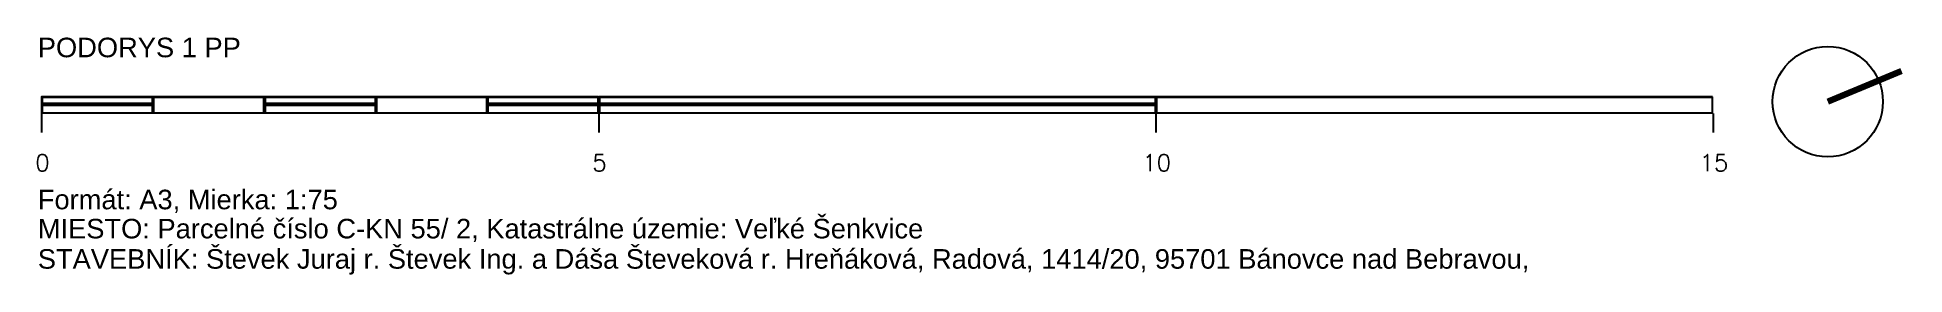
# Model space of a CAD drawing. Header units: millimetres. Extents: x 465413 to 948826, y 2516576 to 3795663.
# Drawn here: x 866488 to 883227, y 2808454 to 2810577 of the extents above; entities that cross this region are included whole.
import ezdxf
from ezdxf.enums import TextEntityAlignment as Align

# ---------------------------------------------------------------- set-up
doc = ezdxf.new("R2010")
doc.units = ezdxf.units.MM
for name, color, linetype in [('DIM_100', 64, 'Continuous'), ('MUR-POH', 64, 'Continuous'), ('TXT_50_MIESTN', 7, 'Continuous')]:
    doc.layers.add(name, color=color, linetype=linetype)
doc.styles.add('ARIAL', font='arial.ttf', dxfattribs={"height": 250})
doc.styles.add('SIMPLEX', font='SIMPLEX.SHX', dxfattribs={"width": 0.7})

msp = doc.modelspace()

# ---------------------------------------------------------------- texts
at = {"layer": 'DIM_100', "color": 1, "style": 'SIMPLEX'}
for s, p in [('0', (866532.9, 2809380.1)), ('5', (871527.6, 2809380.1)), ('10', (876522.3, 2809380.1)), ('15', (881517, 2809380.1))]:
    msp.add_text(s, height=150, rotation=360, dxfattribs=at).set_placement(p, align=Align.CENTER)
at = {"layer": 'TXT_50_MIESTN', "style": 'ARIAL'}
msp.add_text('PODORYS 1 PP', height=175, dxfattribs=at).set_placement((866491.8, 2810399.8))
for s, p in [('Formát: A3, Mierka: 1:75', (866491.8, 2809039)), ('MIESTO: Parcelné číslo C-KN 55/ 2, Katastrálne územie:^JVeľké Šenkvice', (866491.8, 2808778.3)), ('STAVEBNÍK: Števek Juraj r. Števek Ing. a Dáša Števeková r. Hreňáková, Radová, 1414/20, 95701 Bánovce nad Bebravou,', (866491.8, 2808507.2))]:
    msp.add_text(s, height=175, rotation=360, dxfattribs=at).set_placement(p)

# ---------------------------------------------------------------- linework, layer by layer
at = {"layer": 'MUR-POH', "flags": 128}
for points in [[(867520, 2810044.6), (866526.4, 2810044.6), (866526.4, 2809988.7), (867520, 2809988.7), (867520, 2810044.6), (867520, 2810044.6)], [(871515.8, 2810044.6), (866526.4, 2810044.6), (866526.4, 2809901.9), (871515.8, 2809901.9), (871515.8, 2810044.6), (871515.8, 2810044.6)], [(866531.7, 2809988.7), (867520, 2809988.7), (867520, 2810039.3), (866531.7, 2810039.3), (866531.7, 2809988.7), (866531.7, 2809988.7)], [(866531.7, 2809901.9), (871515.8, 2809901.9), (871515.8, 2810039.3), (866531.7, 2810039.3), (866531.7, 2809901.9), (866531.7, 2809901.9)], [(868519, 2810044.6), (867525.3, 2810044.6), (867525.3, 2809901.9), (868519, 2809901.9), (868519, 2810044.6), (868519, 2810044.6)], [(867530.6, 2809901.9), (868519, 2809901.9), (868519, 2810039.3), (867530.6, 2810039.3), (867530.6, 2809901.9), (867530.6, 2809901.9)], [(869517.9, 2810044.6), (868524.3, 2810044.6), (868524.3, 2809988.7), (869517.9, 2809988.7), (869517.9, 2810044.6), (869517.9, 2810044.6)], [(868529.6, 2809988.7), (869517.9, 2809988.7), (869517.9, 2810039.3), (868529.6, 2810039.3), (868529.6, 2809988.7), (868529.6, 2809988.7)], [(870516.9, 2810044.6), (869523.2, 2810044.6), (869523.2, 2809901.9), (870516.9, 2809901.9), (870516.9, 2810044.6), (870516.9, 2810044.6)], [(869528.5, 2809901.9), (870516.9, 2809901.9), (870516.9, 2810039.3), (869528.5, 2810039.3), (869528.5, 2809901.9), (869528.5, 2809901.9)], [(871515.8, 2810044.6), (870522.2, 2810044.6), (870522.2, 2809988.7), (871515.8, 2809988.7), (871515.8, 2810044.6), (871515.8, 2810044.6)], [(870527.4, 2809988.7), (871515.8, 2809988.7), (871515.8, 2810039.3), (870527.4, 2810039.3), (870527.4, 2809988.7), (870527.4, 2809988.7)], [(876510.5, 2810044.6), (871521.1, 2810044.6), (871521.1, 2809988.7), (876510.5, 2809988.7), (876510.5, 2810044.6), (876510.5, 2810044.6)], [(871526.4, 2809988.7), (876510.5, 2809988.7), (876510.5, 2810039.3), (871526.4, 2810039.3), (871526.4, 2809988.7), (871526.4, 2809988.7)], [(881505.2, 2810044.6), (876515.8, 2810044.6), (876515.8, 2809901.9), (881505.2, 2809901.9), (881505.2, 2810044.6), (881505.2, 2810044.6)], [(876521.1, 2809901.9), (881505.2, 2809901.9), (881505.2, 2810039.3), (876521.1, 2810039.3), (876521.1, 2809901.9), (876521.1, 2809901.9)], [(867520, 2809983.4), (866526.4, 2809983.4), (866526.4, 2809978.5), (867520, 2809978.5), (867520, 2809983.4), (867520, 2809983.4)], [(867520, 2809973.2), (866526.4, 2809973.2), (866526.4, 2809901.9), (867520, 2809901.9), (867520, 2809973.2), (867520, 2809973.2)], [(866526.4, 2809896.6), (866526.4, 2809727.5)], [(866526.4, 2809896.6), (866526.4, 2809727.5)], [(866531.7, 2809978.5), (867520, 2809978.5), (867520, 2809978.1), (866531.7, 2809978.1), (866531.7, 2809978.5), (866531.7, 2809978.5)], [(866531.7, 2809901.9), (867520, 2809901.9), (867520, 2809967.9), (866531.7, 2809967.9), (866531.7, 2809901.9), (866531.7, 2809901.9)], [(869517.9, 2809983.4), (868524.3, 2809983.4), (868524.3, 2809978.5), (869517.9, 2809978.5), (869517.9, 2809983.4), (869517.9, 2809983.4)], [(869517.9, 2809973.2), (868524.3, 2809973.2), (868524.3, 2809901.9), (869517.9, 2809901.9), (869517.9, 2809973.2), (869517.9, 2809973.2)], [(868529.6, 2809978.5), (869517.9, 2809978.5), (869517.9, 2809978.1), (868529.6, 2809978.1), (868529.6, 2809978.5), (868529.6, 2809978.5)], [(868529.6, 2809901.9), (869517.9, 2809901.9), (869517.9, 2809967.9), (868529.6, 2809967.9), (868529.6, 2809901.9), (868529.6, 2809901.9)], [(871515.8, 2809983.4), (870522.2, 2809983.4), (870522.2, 2809978.5), (871515.8, 2809978.5), (871515.8, 2809983.4), (871515.8, 2809983.4)], [(871515.8, 2809973.2), (870522.2, 2809973.2), (870522.2, 2809901.9), (871515.8, 2809901.9), (871515.8, 2809973.2), (871515.8, 2809973.2)], [(870527.4, 2809978.5), (871515.8, 2809978.5), (871515.8, 2809978.1), (870527.4, 2809978.1), (870527.4, 2809978.5), (870527.4, 2809978.5)], [(870527.4, 2809901.9), (871515.8, 2809901.9), (871515.8, 2809967.9), (870527.4, 2809967.9), (870527.4, 2809901.9), (870527.4, 2809901.9)], [(876510.5, 2809983.4), (871521.1, 2809983.4), (871521.1, 2809978.5), (876510.5, 2809978.5), (876510.5, 2809983.4), (876510.5, 2809983.4)], [(876510.5, 2809973.2), (871521.1, 2809973.2), (871521.1, 2809901.9), (876510.5, 2809901.9), (876510.5, 2809973.2), (876510.5, 2809973.2)], [(871521.1, 2809896.6), (871521.1, 2809727.5)], [(871521.1, 2809896.6), (871521.1, 2809727.5)], [(871526.4, 2809978.5), (876510.5, 2809978.5), (876510.5, 2809978.1), (871526.4, 2809978.1), (871526.4, 2809978.5), (871526.4, 2809978.5)], [(871526.4, 2809901.9), (876510.5, 2809901.9), (876510.5, 2809967.9), (871526.4, 2809967.9), (871526.4, 2809901.9), (871526.4, 2809901.9)], [(876515.8, 2809896.6), (876515.8, 2809727.5)], [(881510.5, 2809896.6), (881510.5, 2809727.5)]]:
    msp.add_lwpolyline(points, dxfattribs=at)
at = {"layer": 'TXT_50_MIESTN', "const_width": 56.2}
msp.add_lwpolyline([(882538, 2810002.3), (883199, 2810276.9)], dxfattribs=at)
at = {"layer": 'TXT_50_MIESTN'}
msp.add_circle((882538, 2810002.3), 494.3, dxfattribs=at)

msp.set_redraw_order([(e.dxf.handle, doc.entitydb.next_handle()) for e in msp.query("TEXT MTEXT ATTDEF DIMENSION ARC_DIMENSION")])  # texts and dimensions are drawn at this point

doc.saveas('drawing.dxf')
